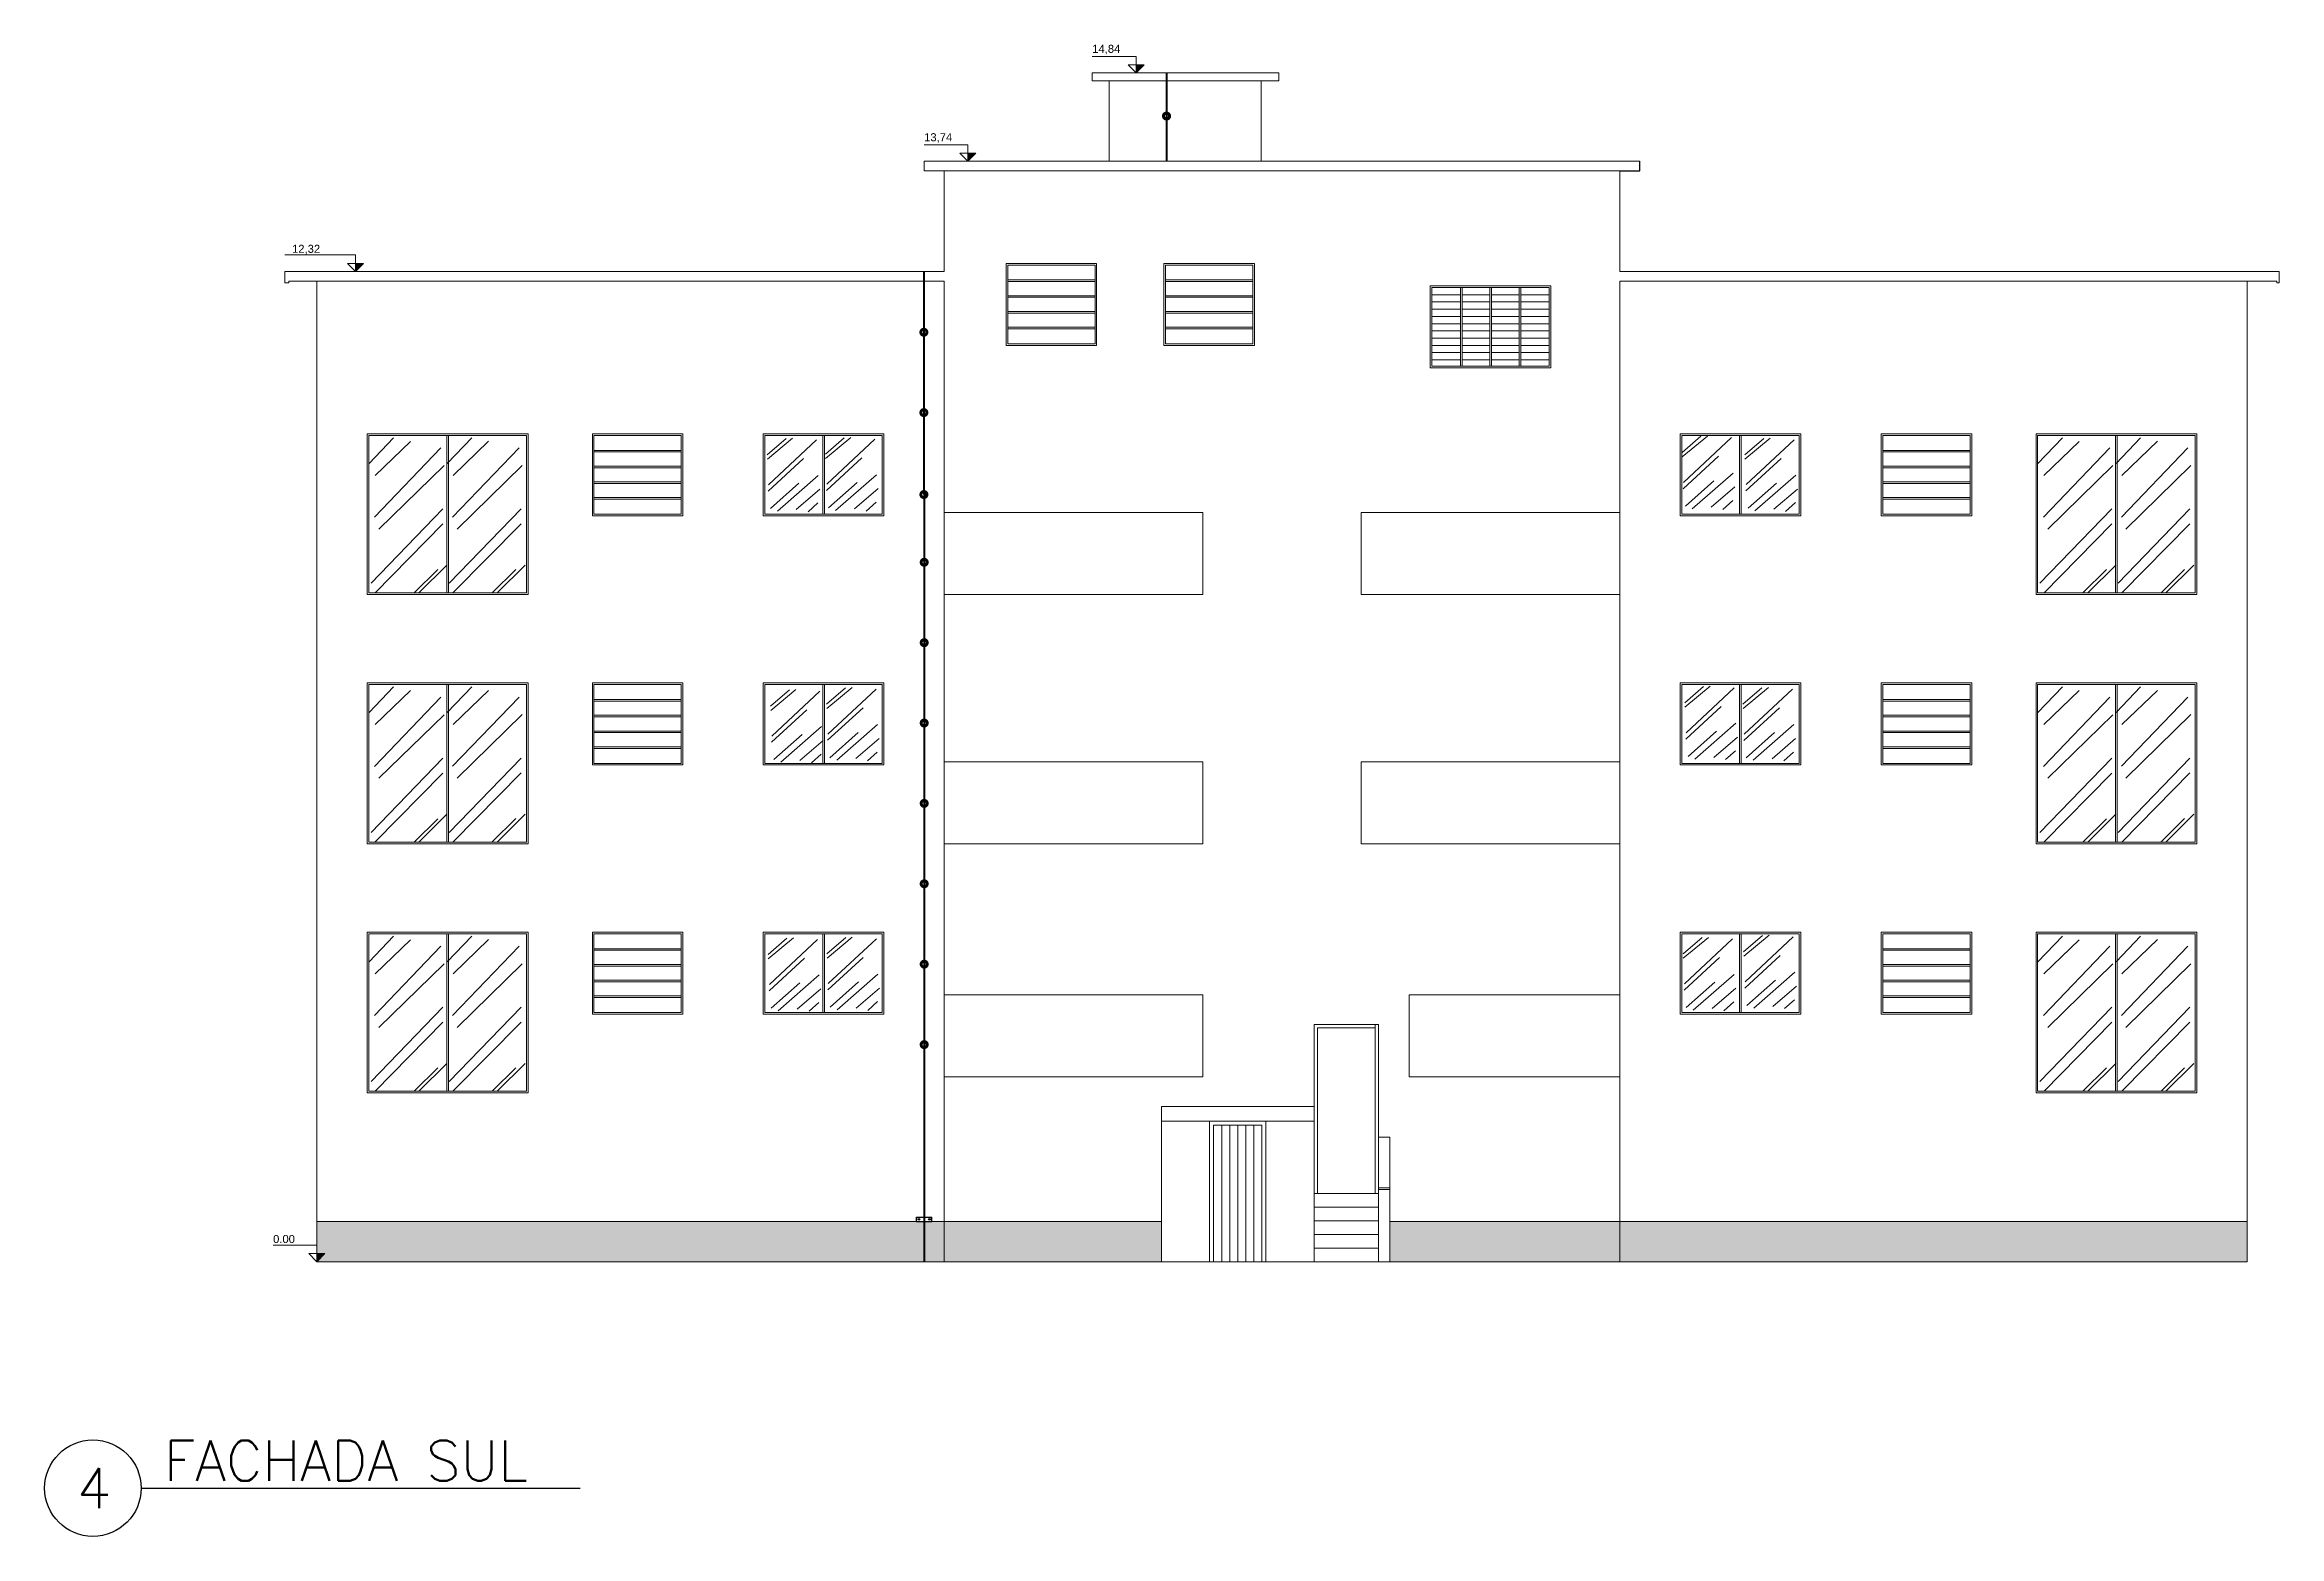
# Model space of a CAD drawing. Extents: x 0 to 11638, y -6007 to 0.
# Drawn here: x 11592.77 to 11620.56, y -5590.86 to -5572.31 of the extents above; entities that cross this region are included whole.
import ezdxf

# ---------------------------------------------------------------- set-up
doc = ezdxf.new("R2010")
doc.units = 0
doc.layers.get('0').update_dxf_attribs({"linetype": 'CONTINUOUS'})
for name, color, linetype in [('ARQ - Cotas', 1, 'CONTINUOUS'), ('ELE-BARRA CHATA ALUMÍNIO', 140, 'CONTINUOUS'), ('ELE-CONECTOR DE EMENDA', 153, 'CONTINUOUS'), ('ELE-CX. INSPEÇÃO', 40, 'CONTINUOUS')]:
    doc.layers.add(name, color=color, linetype=linetype)
doc.layers.add('ELE-FIXADOR GELCAM', color=160, linetype='CONTINUOUS', lineweight=20)
doc.styles.add('ARIAL', font='arial.ttf')
doc.styles.add('ROMANS', font='romans.shx', dxfattribs={"height": 0.3})

msp = doc.modelspace()

# ---------------------------------------------------------------- texts
at = {"lineweight": -2, "char_height": 0.5, "attachment_point": 1, "style": 'ROMANS'}
for s, width, insert in [('FACHADA SUL', 15.14067, (11594.257, -5589.674)), ('4', 0.78764, (11593.171, -5590.016))]:
    msp.add_mtext_dynamic_manual_height_columns(s, width=width, gutter_width=1500, heights=[0], dxfattribs=dict(at, insert=insert))
at = {"layer": 'ARQ - Cotas', "lineweight": 5, "ltscale": 0.001, "char_height": 0.1, "attachment_point": 7, "line_spacing_factor": 0.970891, "style": 'ARIAL'}
for s, insert in [('14,84', (11605.797, -5572.427)), ('13,74', (11603.707, -5573.527)), ('12,32', (11595.848, -5574.915)), ('0.00', (11595.612, -5587.217))]:
    msp.add_mtext(s, dxfattribs=dict(at, insert=insert))

# ---------------------------------------------------------------- hatches: boundary and pattern name
at = {"lineweight": 5}
h = msp.add_hatch(dxfattribs=at)
h.set_pattern_fill('GRAVEL', color=0, scale=0.046)
h.set_pattern_definition([(228.0127875, (8918.747935, -7636.52912), (-9.3472000007, -10.5155999993), [0.15719186, -15.56202247]), (184.969741, (8918.64278, -7636.64596), (14.02079999445, 1.16840006656), [0.26974617, -26.7048625]), (132.510447, (8918.37405, -7636.669326), (11.684000005, -12.8523999955), [0.1902015, -18.8299725]), (267.273689, (8917.91837, -7636.961426), (1.16840000245, 23.3679999999), [0.24564208, -24.3185612]), (292.8336542, (8917.90669, -7637.20679), (-5.8420000005, 14.0207999998), [0.2408715, -23.84631156]), (357.273689, (8918.00016, -7637.428786), (-23.3679999999, 1.16840000245), [0.24564208, -24.3185612]), (37.6942405, (8918.245523, -7637.44047), (-15.18919999933, -11.6840000009), [0.3248491, -32.16003304]), (72.2553284, (8918.50257, -7637.24184), (8.1788000022, 25.7047999993), [0.30669098, -30.36241804]), (121.4295656, (8918.596043, -7636.94974), (-9.3472000013, 15.1891999992), [0.24647398, -24.40095102]), (175.2363583, (8918.46752, -7636.73943), (12.8523999998, -1.168400002), [0.2813881, -13.788011]), (222.3974378, (8918.187103, -7636.716062), (-14.02079999955, -12.8524000005), [0.36389584, -36.02571536]), (138.814075, (8919.07509, -7636.97311), (-8.1787999995, 7.0104000006), [0.1242021, -12.29606028]), (171.4692344, (8918.981615, -7636.89132), (15.1892000004, -2.3367999973), [0.2362937, -23.39313394]), (225, (8918.7479, -7636.8563), (-2e-16, -1.1684), [0.1652363, -1.48713083]), (203.1985905, (8918.66615, -7636.71606), (5.842, 2.3367999996), [0.088983, -8.8092863]), (291.8014095, (8918.58436, -7636.75111), (-1.1684, 3.5052), [0.1258402, -6.16618638]), (30.9637565, (8918.6311, -7636.86795), (3.5052, 2.3368), [0.20438704, -6.60849715]), (161.565051, (8918.80636, -7636.7628), (2.3368, -1.1684), [0.1477921, -3.54701313]), (16.3895403, (8917.90669, -7636.751114), (11.684, 3.5052), [0.2070405, -20.49706027]), (70.346176, (8918.105315, -7636.692694), (-4.6736000004, -12.8523999998), [0.1736955, -17.1958192]), (293.1985905, (8918.80636, -7636.52912), (-2.3367999996, 5.842), [0.17796485, -8.72030445]), (343.6104597, (8918.87646, -7636.692694), (-11.6840000002, 3.5051999992), [0.2070405, -20.49706027]), (339.443955, (8917.90669, -7637.47552), (-5.842, 2.3368), [0.1996562, -9.7831578]), (294.7751406, (8918.09363, -7637.54563), (-5.842000007, 12.8523999968), [0.16728918, -16.56165296]), (66.8014095, (8918.81804, -7637.69752), (2.3367999996, 5.842), [0.17796485, -8.72030445]), (17.3540246, (8918.88814, -7637.53394), (-15.1891999997, -4.673600001), [0.19586006, -19.39009295]), (69.443955, (8918.24552, -7637.69752), (-2.3368, -5.842), [0.0998281, -9.8829859]), (101.3099325, (8918.74794, -7637.69752), (-1.1684, 4.6736), [0.0595767, -5.8981177]), (165.963757, (8918.73625, -7637.6391), (3.5052, -1.1684), [0.2408715, -4.5765651]), (186.009006, (8918.50257, -7637.58068), (11.6839999999, 1.1684000006), [0.22322282, -22.09902784]), (303.690068, (8918.6311, -7636.9731), (-1.1684, 2.3368), [0.168509, -4.04421713]), (353.1572266, (8918.724567, -7637.11332), (19.8628000001, -2.33679999896), [0.2941961, -29.12536417]), (60.945396, (8919.01667, -7637.14837), (-4.6736, -8.1788), [0.1202938, -11.90912047]), (90, (8919.0751, -7637.0432), (-1.1684, 1.1684), [0.070104, -1.098296]), (120.2564372, (8918.4792, -7637.54563), (4.6735999994, -8.1788000003), [0.1623188, -16.06961276]), (48.0127875, (8918.397415, -7637.40542), (9.3472000008, 10.5155999993), [0.31438372, -15.4048306]), (0, (8918.6077, -7637.1717), (1.1684, 1.1684), [0.303784, -0.864616]), (325.3048465, (8918.91151, -7637.17174), (11.6840000044, -8.1787999937), [0.1847404, -18.2892857]), (254.054604, (8919.0634, -7637.2769), (-1.1684, -4.6736), [0.17012138, -8.335959]), (207.6459754, (8919.016667, -7637.44047), (-22.1996000008, -11.68399999845), [0.27698675, -27.42173363]), (175.4260787, (8918.771303, -7637.568994), (-15.1892, 1.1684), [0.29303355, -29.01028937])])
h.paths.add_polyline_path([(11606.657, -5586.948), (11603.957, -5586.948), (11603.957, -5587.448), (11606.657, -5587.448)])
h.paths.add_polyline_path([(11612.357, -5586.948), (11609.497, -5586.948), (11609.497, -5587.448), (11612.357, -5587.448)])
h.paths.add_polyline_path([(11603.957, -5586.948), (11596.157, -5586.948), (11596.157, -5587.448), (11596.782, -5587.448), (11603.957, -5587.448)])
h.paths.add_polyline_path([(11620.157, -5586.948), (11612.357, -5586.948), (11612.357, -5587.448), (11620.157, -5587.448)])
at = {"layer": 'ARQ - Cotas', "lineweight": 5, "ltscale": 0.001}
h = msp.add_hatch(color=256, dxfattribs=at)
h.dxf.hatch_style = 1
h.paths.add_polyline_path([(11606.442, -5572.558), (11606.342, -5572.558), (11606.342, -5572.658)])
h = msp.add_hatch(color=256, dxfattribs=at)
h.dxf.hatch_style = 1
h.paths.add_polyline_path([(11604.352, -5573.658), (11604.252, -5573.658), (11604.252, -5573.758)])
h = msp.add_hatch(color=256, dxfattribs=at)
h.dxf.hatch_style = 1
h.paths.add_polyline_path([(11596.738, -5575.028), (11596.638, -5575.028), (11596.638, -5575.128)])
h = msp.add_hatch(color=256, dxfattribs=at)
h.dxf.hatch_style = 1
h.paths.add_polyline_path([(11596.257, -5587.348), (11596.157, -5587.348), (11596.157, -5587.448)])

# ---------------------------------------------------------------- linework, layer by layer
at = {"color": 0, "lineweight": 5}
for p, q in [((11605.797, -5572.758), (11605.797, -5572.658)), ((11605.797, -5572.658), (11608.117, -5572.658)), ((11608.117, -5572.658), (11608.117, -5572.758)), ((11606.007, -5572.758), (11605.797, -5572.758)), ((11607.897, -5572.758), (11606.007, -5572.758)), ((11606.007, -5572.758), (11606.007, -5573.758)), ((11607.897, -5573.758), (11607.897, -5572.758)), ((11608.117, -5572.758), (11607.897, -5572.758)), ((11603.707, -5573.878), (11603.707, -5573.758)), ((11603.707, -5573.758), (11612.607, -5573.758)), ((11609.102, -5573.758), (11607.212, -5573.758)), ((11603.957, -5573.878), (11603.707, -5573.878)), ((11603.957, -5573.878), (11612.357, -5573.878)), ((11603.957, -5575.128), (11603.957, -5573.878)), ((11612.357, -5575.128), (11612.357, -5573.878)), ((11595.757, -5575.248), (11595.757, -5575.128)), ((11595.757, -5575.128), (11603.957, -5575.128)), ((11595.757, -5575.248), (11595.757, -5575.268)), ((11596.157, -5575.248), (11595.807, -5575.248)), ((11595.807, -5575.268), (11595.807, -5575.248)), ((11596.157, -5587.448), (11596.157, -5575.248)), ((11596.157, -5575.248), (11603.957, -5575.248)), ((11596.157, -5575.248), (11603.957, -5575.248)), ((11603.957, -5575.248), (11603.957, -5587.448)), ((11605.852, -5575.028), (11604.727, -5575.028)), ((11604.727, -5575.028), (11604.727, -5576.048)), ((11605.832, -5575.048), (11604.747, -5575.048)), ((11604.747, -5575.048), (11604.747, -5576.028)), ((11605.832, -5575.234), (11604.747, -5575.234)), ((11605.832, -5575.048), (11605.832, -5576.028)), ((11605.852, -5575.028), (11605.852, -5576.048)), ((11607.814, -5575.028), (11606.689, -5575.028)), ((11606.689, -5575.028), (11606.689, -5576.048)), ((11607.794, -5575.048), (11606.709, -5575.048)), ((11606.709, -5575.048), (11606.709, -5576.028)), ((11607.794, -5575.234), (11606.709, -5575.234)), ((11607.794, -5575.048), (11607.794, -5576.028)), ((11607.814, -5575.028), (11607.814, -5576.048)), ((11612.357, -5575.128), (11620.557, -5575.128)), ((11612.357, -5575.248), (11620.157, -5575.248)), ((11620.157, -5575.248), (11612.357, -5575.248)), ((11612.357, -5575.248), (11612.357, -5587.448)), ((11620.157, -5575.248), (11620.157, -5587.448)), ((11620.527, -5575.248), (11620.157, -5575.248)), ((11620.527, -5575.268), (11620.527, -5575.248)), ((11620.557, -5575.128), (11620.557, -5575.248)), ((11620.557, -5575.248), (11620.557, -5575.268)), ((11595.757, -5575.268), (11595.787, -5575.268)), ((11595.787, -5575.268), (11595.807, -5575.268)), ((11605.832, -5575.254), (11604.747, -5575.254)), ((11604.747, -5575.43), (11605.832, -5575.43)), ((11604.747, -5575.45), (11605.832, -5575.45)), ((11607.794, -5575.254), (11606.709, -5575.254)), ((11606.709, -5575.43), (11607.794, -5575.43)), ((11606.709, -5575.45), (11607.794, -5575.45)), ((11610, -5576.328), (11610, -5575.308)), ((11610, -5575.308), (11611.5, -5575.308)), ((11610.02, -5576.308), (11610.02, -5575.328)), ((11610.02, -5575.328), (11611.48, -5575.328)), ((11610.02, -5575.418), (11610.375, -5575.418)), ((11610.02, -5575.508), (11610.375, -5575.508)), ((11610.375, -5575.328), (11610.375, -5576.308)), ((11610.395, -5575.328), (11610.395, -5576.308)), ((11610.395, -5575.418), (11610.74, -5575.418)), ((11610.395, -5575.508), (11610.74, -5575.508)), ((11610.74, -5575.328), (11610.74, -5576.308)), ((11610.76, -5575.328), (11610.76, -5576.308)), ((11610.76, -5575.418), (11611.105, -5575.418)), ((11610.76, -5575.508), (11611.105, -5575.508)), ((11611.105, -5575.328), (11611.105, -5576.308)), ((11611.125, -5575.328), (11611.125, -5576.308)), ((11611.125, -5575.418), (11611.48, -5575.418)), ((11611.125, -5575.508), (11611.48, -5575.508)), ((11611.48, -5575.328), (11611.48, -5576.308)), ((11611.5, -5575.308), (11611.5, -5576.328)), ((11620.557, -5575.268), (11620.527, -5575.268)), ((11604.747, -5575.626), (11605.832, -5575.626)), ((11604.747, -5575.646), (11605.832, -5575.646)), ((11606.709, -5575.626), (11607.794, -5575.626)), ((11606.709, -5575.646), (11607.794, -5575.646)), ((11610.02, -5575.598), (11610.375, -5575.598)), ((11610.02, -5575.688), (11610.375, -5575.688)), ((11610.02, -5575.778), (11610.375, -5575.778)), ((11610.395, -5575.598), (11610.74, -5575.598)), ((11610.395, -5575.688), (11610.74, -5575.688)), ((11610.395, -5575.778), (11610.74, -5575.778)), ((11610.76, -5575.598), (11611.105, -5575.598)), ((11610.76, -5575.688), (11611.105, -5575.688)), ((11610.76, -5575.778), (11611.105, -5575.778)), ((11611.125, -5575.598), (11611.48, -5575.598)), ((11611.125, -5575.688), (11611.48, -5575.688)), ((11611.125, -5575.778), (11611.48, -5575.778)), ((11604.727, -5576.048), (11605.852, -5576.048)), ((11604.747, -5575.822), (11605.832, -5575.822)), ((11604.747, -5575.842), (11605.832, -5575.842)), ((11604.747, -5576.028), (11605.832, -5576.028)), ((11606.689, -5576.048), (11607.814, -5576.048)), ((11606.709, -5575.822), (11607.794, -5575.822)), ((11606.709, -5575.842), (11607.794, -5575.842)), ((11606.709, -5576.028), (11607.794, -5576.028)), ((11610.02, -5575.868), (11610.375, -5575.868)), ((11610.02, -5575.958), (11610.375, -5575.958)), ((11610.02, -5576.048), (11610.375, -5576.048)), ((11610.395, -5575.868), (11610.74, -5575.868)), ((11610.395, -5575.958), (11610.74, -5575.958)), ((11610.395, -5576.048), (11610.74, -5576.048)), ((11610.76, -5575.868), (11611.105, -5575.868)), ((11610.76, -5575.958), (11611.105, -5575.958)), ((11610.76, -5576.048), (11611.105, -5576.048)), ((11611.125, -5575.868), (11611.48, -5575.868)), ((11611.125, -5575.958), (11611.48, -5575.958)), ((11611.125, -5576.048), (11611.48, -5576.048)), ((11611.5, -5576.328), (11610, -5576.328)), ((11610.02, -5576.138), (11610.375, -5576.138)), ((11610.02, -5576.228), (11610.375, -5576.228)), ((11611.48, -5576.308), (11610.02, -5576.308)), ((11610.395, -5576.138), (11610.74, -5576.138)), ((11610.395, -5576.228), (11610.74, -5576.228)), ((11610.76, -5576.138), (11611.105, -5576.138)), ((11610.76, -5576.228), (11611.105, -5576.228)), ((11611.125, -5576.138), (11611.48, -5576.138)), ((11611.125, -5576.228), (11611.48, -5576.228)), ((11596.782, -5577.148), (11596.782, -5579.148)), ((11596.782, -5577.148), (11596.782, -5579.148)), ((11598.782, -5577.148), (11596.782, -5577.148)), ((11598.782, -5577.148), (11596.782, -5577.148)), ((11596.782, -5577.148), (11596.782, -5579.148)), ((11598.782, -5577.148), (11596.782, -5577.148)), ((11598.782, -5577.148), (11596.782, -5577.148)), ((11598.782, -5577.148), (11596.782, -5577.148)), ((11596.782, -5577.148), (11596.782, -5579.148)), ((11598.762, -5577.168), (11596.802, -5577.168)), ((11596.802, -5577.168), (11596.802, -5579.128)), ((11597.772, -5579.128), (11597.772, -5577.168)), ((11597.792, -5579.128), (11597.792, -5577.168)), ((11598.762, -5579.128), (11598.762, -5577.168)), ((11598.782, -5579.148), (11598.782, -5577.148)), ((11598.782, -5579.148), (11598.782, -5577.148)), ((11600.707, -5577.148), (11599.582, -5577.148)), ((11599.582, -5577.148), (11599.582, -5578.168)), ((11600.687, -5577.168), (11599.602, -5577.168)), ((11599.602, -5577.168), (11599.602, -5578.148)), ((11600.687, -5577.168), (11600.687, -5578.148)), ((11600.707, -5577.148), (11600.707, -5578.168)), ((11601.707, -5578.168), (11601.707, -5577.148)), ((11601.707, -5577.148), (11603.207, -5577.148)), ((11601.727, -5578.148), (11601.727, -5577.168)), ((11601.727, -5577.168), (11603.187, -5577.168)), ((11602.447, -5578.148), (11602.447, -5577.168)), ((11602.467, -5578.148), (11602.467, -5577.168)), ((11602.482, -5577.456), (11602.796, -5577.196)), ((11603.187, -5577.168), (11603.187, -5578.148)), ((11603.207, -5577.148), (11603.207, -5578.168)), ((11613.107, -5577.148), (11613.107, -5578.168)), ((11614.607, -5577.148), (11613.107, -5577.148)), ((11613.127, -5577.168), (11613.127, -5578.148)), ((11614.587, -5577.168), (11613.127, -5577.168)), ((11613.131, -5577.382), (11613.366, -5577.179)), ((11613.134, -5577.436), (11613.448, -5577.176)), ((11613.148, -5577.754), (11613.746, -5577.196)), ((11613.847, -5578.148), (11613.847, -5577.168)), ((11613.867, -5578.148), (11613.867, -5577.168)), ((11614.587, -5578.148), (11614.587, -5577.168)), ((11614.607, -5578.168), (11614.607, -5577.148)), ((11616.732, -5577.148), (11615.607, -5577.148)), ((11615.607, -5577.148), (11615.607, -5578.168)), ((11616.712, -5577.168), (11615.627, -5577.168)), ((11615.627, -5577.168), (11615.627, -5578.148)), ((11616.712, -5577.168), (11616.712, -5578.148)), ((11616.732, -5577.148), (11616.732, -5578.168)), ((11619.532, -5577.148), (11617.532, -5577.148)), ((11619.532, -5577.148), (11617.532, -5577.148)), ((11617.532, -5577.148), (11617.532, -5579.148)), ((11619.532, -5577.148), (11617.532, -5577.148)), ((11619.532, -5577.148), (11617.532, -5577.148)), ((11619.532, -5577.148), (11617.532, -5577.148)), ((11617.532, -5577.148), (11617.532, -5579.148)), ((11619.512, -5577.168), (11617.552, -5577.168)), ((11617.552, -5577.168), (11617.552, -5579.128)), ((11618.522, -5579.128), (11618.522, -5577.168)), ((11618.542, -5579.128), (11618.542, -5577.168)), ((11619.512, -5579.128), (11619.512, -5577.168)), ((11619.532, -5579.148), (11619.532, -5577.148)), ((11619.532, -5579.148), (11619.532, -5577.148)), ((11596.806, -5577.517), (11597.111, -5577.198)), ((11596.873, -5578.186), (11597.699, -5577.324)), ((11596.88, -5577.666), (11597.319, -5577.242)), ((11597.777, -5577.516), (11598.082, -5577.197)), ((11597.844, -5578.185), (11598.67, -5577.323)), ((11597.851, -5577.665), (11598.291, -5577.241)), ((11600.687, -5577.354), (11599.602, -5577.354)), ((11600.687, -5577.374), (11599.602, -5577.374)), ((11601.755, -5577.411), (11601.99, -5577.208)), ((11601.758, -5577.464), (11602.072, -5577.204)), ((11601.768, -5577.862), (11602.209, -5577.457)), ((11601.772, -5577.783), (11602.37, -5577.225)), ((11602.479, -5577.402), (11602.714, -5577.199)), ((11602.492, -5577.853), (11602.933, -5577.448)), ((11602.496, -5577.775), (11603.094, -5577.216)), ((11613.144, -5577.833), (11613.585, -5577.428)), ((11613.91, -5577.408), (11614.146, -5577.205)), ((11613.913, -5577.462), (11614.227, -5577.202)), ((11613.923, -5577.859), (11614.364, -5577.454)), ((11613.927, -5577.78), (11614.526, -5577.222)), ((11616.712, -5577.354), (11615.627, -5577.354)), ((11616.712, -5577.374), (11615.627, -5577.374)), ((11617.556, -5577.517), (11617.861, -5577.198)), ((11617.623, -5578.186), (11618.449, -5577.324)), ((11617.63, -5577.666), (11618.069, -5577.242)), ((11618.527, -5577.516), (11618.832, -5577.197)), ((11618.594, -5578.185), (11619.42, -5577.323)), ((11618.601, -5577.665), (11619.041, -5577.241)), ((11596.928, -5578.334), (11597.738, -5577.543)), ((11597.899, -5578.333), (11598.709, -5577.542)), ((11599.602, -5577.55), (11600.687, -5577.55)), ((11599.602, -5577.57), (11600.687, -5577.57)), ((11599.602, -5577.746), (11600.687, -5577.746)), ((11601.882, -5578.109), (11602.39, -5577.665)), ((11602.606, -5578.101), (11603.114, -5577.657)), ((11613.172, -5578.049), (11613.526, -5577.734)), ((11613.258, -5578.08), (11613.766, -5577.636)), ((11614.037, -5578.107), (11614.545, -5577.662)), ((11615.627, -5577.55), (11616.712, -5577.55)), ((11615.627, -5577.57), (11616.712, -5577.57)), ((11615.627, -5577.746), (11616.712, -5577.746)), ((11617.678, -5578.334), (11618.488, -5577.543)), ((11618.649, -5578.333), (11619.459, -5577.542)), ((11599.602, -5577.766), (11600.687, -5577.766)), ((11599.602, -5577.942), (11600.687, -5577.942)), ((11599.602, -5577.962), (11600.687, -5577.962)), ((11601.796, -5578.078), (11602.15, -5577.763)), ((11602.118, -5578.09), (11602.41, -5577.838)), ((11602.264, -5578.117), (11602.386, -5578.007)), ((11602.52, -5578.069), (11602.874, -5577.755)), ((11602.842, -5578.081), (11603.134, -5577.83)), ((11602.988, -5578.109), (11603.11, -5577.999)), ((11613.494, -5578.061), (11613.786, -5577.809)), ((11613.64, -5578.088), (11613.762, -5577.978)), ((11613.951, -5578.075), (11614.305, -5577.761)), ((11614.274, -5578.087), (11614.565, -5577.835)), ((11614.419, -5578.114), (11614.541, -5578.004)), ((11615.627, -5577.766), (11616.712, -5577.766)), ((11615.627, -5577.942), (11616.712, -5577.942)), ((11615.627, -5577.962), (11616.712, -5577.962)), ((11596.83, -5579.008), (11597.724, -5578.083)), ((11596.882, -5579.126), (11597.724, -5578.269)), ((11597.802, -5579.007), (11598.695, -5578.082)), ((11597.853, -5579.124), (11598.695, -5578.268)), ((11599.582, -5578.168), (11600.707, -5578.168)), ((11599.602, -5578.148), (11600.687, -5578.148)), ((11603.207, -5578.168), (11601.707, -5578.168)), ((11603.187, -5578.148), (11601.727, -5578.148)), ((11607.172, -5578.128), (11603.957, -5578.128)), ((11607.172, -5579.148), (11607.172, -5578.128)), ((11609.142, -5579.148), (11609.142, -5578.128)), ((11609.142, -5578.128), (11612.357, -5578.128)), ((11613.107, -5578.168), (11614.607, -5578.168)), ((11613.127, -5578.148), (11614.587, -5578.148)), ((11615.607, -5578.168), (11616.732, -5578.168)), ((11615.627, -5578.148), (11616.712, -5578.148)), ((11617.58, -5579.008), (11618.474, -5578.083)), ((11617.632, -5579.126), (11618.474, -5578.269)), ((11618.552, -5579.007), (11619.445, -5578.082)), ((11618.603, -5579.124), (11619.445, -5578.268)), ((11597.365, -5579.127), (11597.659, -5578.837)), ((11597.426, -5579.128), (11597.773, -5578.782)), ((11598.337, -5579.126), (11598.63, -5578.836)), ((11598.397, -5579.127), (11598.745, -5578.781)), ((11618.115, -5579.127), (11618.409, -5578.837)), ((11618.176, -5579.128), (11618.523, -5578.782)), ((11619.087, -5579.126), (11619.38, -5578.836)), ((11619.147, -5579.127), (11619.495, -5578.781)), ((11596.802, -5579.128), (11598.762, -5579.128)), ((11617.552, -5579.128), (11619.512, -5579.128)), ((11596.782, -5579.148), (11598.782, -5579.148)), ((11596.782, -5579.148), (11598.782, -5579.148)), ((11596.782, -5579.148), (11598.782, -5579.148)), ((11596.782, -5579.148), (11598.782, -5579.148)), ((11596.782, -5579.148), (11598.782, -5579.148)), ((11607.172, -5579.148), (11603.957, -5579.148)), ((11609.142, -5579.148), (11612.357, -5579.148)), ((11617.532, -5579.148), (11619.532, -5579.148)), ((11617.532, -5579.148), (11619.532, -5579.148)), ((11617.532, -5579.148), (11619.532, -5579.148)), ((11617.532, -5579.148), (11619.532, -5579.148)), ((11617.532, -5579.148), (11619.532, -5579.148)), ((11596.782, -5580.248), (11596.782, -5582.248)), ((11596.782, -5580.248), (11596.782, -5582.248)), ((11598.782, -5580.248), (11596.782, -5580.248)), ((11598.782, -5580.248), (11596.782, -5580.248)), ((11596.782, -5580.248), (11596.782, -5582.248)), ((11598.782, -5580.248), (11596.782, -5580.248)), ((11598.782, -5580.248), (11596.782, -5580.248)), ((11598.782, -5580.248), (11596.782, -5580.248)), ((11596.782, -5580.248), (11596.782, -5582.248)), ((11598.782, -5582.248), (11598.782, -5580.248)), ((11598.782, -5582.248), (11598.782, -5580.248)), ((11600.707, -5580.248), (11599.582, -5580.248)), ((11599.582, -5580.248), (11599.582, -5581.268)), ((11600.707, -5580.248), (11600.707, -5581.268)), ((11601.707, -5581.268), (11601.707, -5580.248)), ((11601.707, -5580.248), (11603.207, -5580.248)), ((11603.207, -5580.248), (11603.207, -5581.268)), ((11613.107, -5580.248), (11613.107, -5581.268)), ((11614.607, -5580.248), (11613.107, -5580.248)), ((11614.607, -5581.268), (11614.607, -5580.248)), ((11616.732, -5580.248), (11615.607, -5580.248)), ((11615.607, -5580.248), (11615.607, -5581.268)), ((11616.732, -5580.248), (11616.732, -5581.268)), ((11619.532, -5580.248), (11617.532, -5580.248)), ((11619.532, -5580.248), (11617.532, -5580.248)), ((11617.532, -5580.248), (11617.532, -5582.248)), ((11619.532, -5580.248), (11617.532, -5580.248)), ((11619.532, -5580.248), (11617.532, -5580.248)), ((11619.532, -5580.248), (11617.532, -5580.248)), ((11617.532, -5580.248), (11617.532, -5582.248)), ((11619.532, -5582.248), (11619.532, -5580.248)), ((11619.532, -5582.248), (11619.532, -5580.248)), ((11598.762, -5580.268), (11596.802, -5580.268)), ((11596.802, -5580.268), (11596.802, -5582.228)), ((11596.806, -5580.617), (11597.111, -5580.298)), ((11596.873, -5581.286), (11597.699, -5580.424)), ((11596.88, -5580.766), (11597.319, -5580.342)), ((11597.772, -5582.228), (11597.772, -5580.268)), ((11597.777, -5580.616), (11598.082, -5580.297)), ((11597.792, -5582.228), (11597.792, -5580.268)), ((11597.844, -5581.285), (11598.67, -5580.423)), ((11597.851, -5580.765), (11598.291, -5580.341)), ((11598.762, -5582.228), (11598.762, -5580.268)), ((11600.687, -5580.268), (11599.602, -5580.268)), ((11599.602, -5580.268), (11599.602, -5581.248)), ((11600.687, -5580.454), (11599.602, -5580.454)), ((11600.687, -5580.474), (11599.602, -5580.474)), ((11600.687, -5580.268), (11600.687, -5581.248)), ((11601.727, -5581.248), (11601.727, -5580.268)), ((11601.727, -5580.268), (11603.187, -5580.268)), ((11601.796, -5580.535), (11602.032, -5580.332)), ((11601.799, -5580.589), (11602.113, -5580.329)), ((11601.813, -5580.908), (11602.412, -5580.349)), ((11602.447, -5581.248), (11602.447, -5580.268)), ((11602.467, -5581.248), (11602.467, -5580.268)), ((11602.493, -5580.51), (11602.729, -5580.307)), ((11602.497, -5580.564), (11602.811, -5580.304)), ((11602.511, -5580.883), (11603.109, -5580.324)), ((11603.187, -5580.268), (11603.187, -5581.248)), ((11613.127, -5580.268), (11613.127, -5581.248)), ((11614.587, -5580.268), (11613.127, -5580.268)), ((11613.164, -5580.495), (11613.399, -5580.292)), ((11613.167, -5580.549), (11613.481, -5580.289)), ((11613.181, -5580.867), (11613.779, -5580.309)), ((11613.847, -5581.248), (11613.847, -5580.268)), ((11613.867, -5581.248), (11613.867, -5580.268)), ((11613.887, -5580.511), (11614.123, -5580.308)), ((11613.89, -5580.565), (11614.204, -5580.305)), ((11613.904, -5580.884), (11614.503, -5580.325)), ((11614.587, -5581.248), (11614.587, -5580.268)), ((11616.712, -5580.268), (11615.627, -5580.268)), ((11615.627, -5580.268), (11615.627, -5581.248)), ((11616.712, -5580.454), (11615.627, -5580.454)), ((11616.712, -5580.474), (11615.627, -5580.474)), ((11616.712, -5580.268), (11616.712, -5581.248)), ((11619.512, -5580.268), (11617.552, -5580.268)), ((11617.552, -5580.268), (11617.552, -5582.228)), ((11617.556, -5580.617), (11617.861, -5580.298)), ((11617.623, -5581.286), (11618.449, -5580.424)), ((11617.63, -5580.766), (11618.069, -5580.342)), ((11618.522, -5582.228), (11618.522, -5580.268)), ((11618.527, -5580.616), (11618.832, -5580.297)), ((11618.542, -5582.228), (11618.542, -5580.268)), ((11618.594, -5581.285), (11619.42, -5580.423)), ((11618.601, -5580.765), (11619.041, -5580.341)), ((11619.512, -5582.228), (11619.512, -5580.268)), ((11596.928, -5581.434), (11597.738, -5580.643)), ((11597.899, -5581.433), (11598.709, -5580.642)), ((11599.602, -5580.65), (11600.687, -5580.65)), ((11599.602, -5580.67), (11600.687, -5580.67)), ((11601.809, -5580.986), (11602.25, -5580.581)), ((11601.924, -5581.234), (11602.431, -5580.79)), ((11602.507, -5580.961), (11602.948, -5580.556)), ((11602.621, -5581.209), (11603.129, -5580.765)), ((11613.177, -5580.946), (11613.618, -5580.541)), ((11613.291, -5581.194), (11613.799, -5580.749)), ((11613.9, -5580.962), (11614.341, -5580.557)), ((11614.015, -5581.21), (11614.522, -5580.766)), ((11615.627, -5580.65), (11616.712, -5580.65)), ((11615.627, -5580.67), (11616.712, -5580.67)), ((11617.678, -5581.434), (11618.488, -5580.643)), ((11618.649, -5581.433), (11619.459, -5580.642)), ((11599.602, -5580.846), (11600.687, -5580.846)), ((11599.602, -5580.866), (11600.687, -5580.866)), ((11599.602, -5581.042), (11600.687, -5581.042)), ((11599.602, -5581.062), (11600.687, -5581.062)), ((11601.837, -5581.202), (11602.191, -5580.888)), ((11602.16, -5581.214), (11602.451, -5580.963)), ((11602.534, -5581.178), (11602.889, -5580.863)), ((11602.857, -5581.189), (11603.148, -5580.938)), ((11613.205, -5581.162), (11613.559, -5580.848)), ((11613.527, -5581.174), (11613.819, -5580.922)), ((11613.928, -5581.178), (11614.282, -5580.864)), ((11614.251, -5581.19), (11614.542, -5580.939)), ((11615.627, -5580.846), (11616.712, -5580.846)), ((11615.627, -5580.866), (11616.712, -5580.866)), ((11615.627, -5581.042), (11616.712, -5581.042)), ((11615.627, -5581.062), (11616.712, -5581.062)), ((11596.83, -5582.108), (11597.724, -5581.183)), ((11597.802, -5582.107), (11598.695, -5581.182)), ((11599.582, -5581.268), (11600.707, -5581.268)), ((11599.602, -5581.248), (11600.687, -5581.248)), ((11603.207, -5581.268), (11601.707, -5581.268)), ((11603.187, -5581.248), (11601.727, -5581.248)), ((11602.305, -5581.242), (11602.427, -5581.132)), ((11603.003, -5581.217), (11603.125, -5581.107)), ((11607.172, -5581.228), (11603.957, -5581.228)), ((11607.172, -5582.248), (11607.172, -5581.228)), ((11609.142, -5582.248), (11609.142, -5581.228)), ((11609.142, -5581.228), (11612.357, -5581.228)), ((11613.107, -5581.268), (11614.607, -5581.268)), ((11613.127, -5581.248), (11614.587, -5581.248)), ((11613.673, -5581.202), (11613.795, -5581.091)), ((11614.396, -5581.218), (11614.518, -5581.108)), ((11615.607, -5581.268), (11616.732, -5581.268)), ((11615.627, -5581.248), (11616.712, -5581.248)), ((11617.58, -5582.108), (11618.474, -5581.183)), ((11618.552, -5582.107), (11619.445, -5581.182)), ((11596.882, -5582.226), (11597.724, -5581.369)), ((11597.853, -5582.224), (11598.695, -5581.368)), ((11617.632, -5582.226), (11618.474, -5581.369)), ((11618.603, -5582.224), (11619.445, -5581.368)), ((11597.426, -5582.228), (11597.773, -5581.882)), ((11598.397, -5582.227), (11598.745, -5581.881)), ((11618.176, -5582.228), (11618.523, -5581.882)), ((11619.147, -5582.227), (11619.495, -5581.881)), ((11597.365, -5582.227), (11597.659, -5581.937)), ((11598.337, -5582.226), (11598.63, -5581.936)), ((11618.115, -5582.227), (11618.409, -5581.937)), ((11619.087, -5582.226), (11619.38, -5581.936)), ((11596.782, -5582.248), (11598.782, -5582.248)), ((11596.782, -5582.248), (11598.782, -5582.248)), ((11596.782, -5582.248), (11598.782, -5582.248)), ((11596.782, -5582.248), (11598.782, -5582.248)), ((11596.782, -5582.248), (11598.782, -5582.248)), ((11596.802, -5582.228), (11598.762, -5582.228)), ((11607.172, -5582.248), (11603.957, -5582.248)), ((11609.142, -5582.248), (11612.357, -5582.248)), ((11617.532, -5582.248), (11619.532, -5582.248)), ((11617.532, -5582.248), (11619.532, -5582.248)), ((11617.532, -5582.248), (11619.532, -5582.248)), ((11617.532, -5582.248), (11619.532, -5582.248)), ((11617.532, -5582.248), (11619.532, -5582.248)), ((11617.552, -5582.228), (11619.512, -5582.228)), ((11598.782, -5583.348), (11596.782, -5583.348)), ((11598.782, -5583.348), (11596.782, -5583.348)), ((11596.782, -5583.348), (11596.782, -5585.348)), ((11598.782, -5583.348), (11596.782, -5583.348)), ((11598.782, -5583.348), (11596.782, -5583.348)), ((11598.782, -5583.348), (11596.782, -5583.348)), ((11596.782, -5583.348), (11596.782, -5585.348)), ((11598.762, -5583.368), (11596.802, -5583.368)), ((11596.802, -5583.368), (11596.802, -5585.328)), ((11596.806, -5583.717), (11597.111, -5583.398)), ((11596.873, -5584.386), (11597.699, -5583.524)), ((11596.88, -5583.866), (11597.319, -5583.442)), ((11597.772, -5585.328), (11597.772, -5583.368)), ((11597.777, -5583.716), (11598.082, -5583.397)), ((11597.792, -5585.328), (11597.792, -5583.368)), ((11597.844, -5584.385), (11598.67, -5583.523)), ((11597.851, -5583.865), (11598.291, -5583.441)), ((11598.762, -5585.328), (11598.762, -5583.368)), ((11598.782, -5585.348), (11598.782, -5583.348)), ((11598.782, -5585.348), (11598.782, -5583.348)), ((11600.707, -5583.348), (11599.582, -5583.348)), ((11599.582, -5583.348), (11599.582, -5584.368)), ((11600.687, -5583.368), (11599.602, -5583.368)), ((11599.602, -5583.368), (11599.602, -5584.348)), ((11600.687, -5583.554), (11599.602, -5583.554)), ((11600.687, -5583.574), (11599.602, -5583.574)), ((11600.687, -5583.368), (11600.687, -5584.348)), ((11600.707, -5583.348), (11600.707, -5584.368)), ((11601.707, -5584.368), (11601.707, -5583.348)), ((11601.707, -5583.348), (11603.207, -5583.348)), ((11601.727, -5584.348), (11601.727, -5583.368)), ((11601.727, -5583.368), (11603.187, -5583.368)), ((11601.766, -5583.626), (11602.002, -5583.423)), ((11601.769, -5583.68), (11602.083, -5583.42)), ((11601.783, -5583.999), (11602.382, -5583.44)), ((11602.447, -5584.348), (11602.447, -5583.368)), ((11602.467, -5584.348), (11602.467, -5583.368)), ((11602.497, -5583.616), (11602.733, -5583.413)), ((11602.5, -5583.67), (11602.814, -5583.41)), ((11602.514, -5583.988), (11603.113, -5583.43)), ((11603.187, -5583.368), (11603.187, -5584.348)), ((11603.207, -5583.348), (11603.207, -5584.368)), ((11613.107, -5583.348), (11613.107, -5584.368)), ((11614.607, -5583.348), (11613.107, -5583.348)), ((11613.127, -5583.368), (11613.127, -5584.348)), ((11614.587, -5583.368), (11613.127, -5583.368)), ((11613.143, -5583.619), (11613.379, -5583.416)), ((11613.146, -5583.673), (11613.46, -5583.413)), ((11613.16, -5583.991), (11613.759, -5583.433)), ((11613.847, -5584.348), (11613.847, -5583.368)), ((11613.867, -5584.348), (11613.867, -5583.368)), ((11613.897, -5583.593), (11614.132, -5583.39)), ((11613.9, -5583.647), (11614.214, -5583.387)), ((11613.914, -5583.965), (11614.512, -5583.407)), ((11614.587, -5584.348), (11614.587, -5583.368)), ((11614.607, -5584.368), (11614.607, -5583.348)), ((11616.732, -5583.348), (11615.607, -5583.348)), ((11615.607, -5583.348), (11615.607, -5584.368)), ((11616.712, -5583.368), (11615.627, -5583.368)), ((11615.627, -5583.368), (11615.627, -5584.348)), ((11616.712, -5583.554), (11615.627, -5583.554)), ((11616.712, -5583.574), (11615.627, -5583.574)), ((11616.712, -5583.368), (11616.712, -5584.348)), ((11616.732, -5583.348), (11616.732, -5584.368)), ((11619.532, -5583.348), (11617.532, -5583.348)), ((11619.532, -5583.348), (11617.532, -5583.348)), ((11617.532, -5583.348), (11617.532, -5585.348)), ((11619.532, -5583.348), (11617.532, -5583.348)), ((11619.532, -5583.348), (11617.532, -5583.348)), ((11619.532, -5583.348), (11617.532, -5583.348)), ((11617.532, -5583.348), (11617.532, -5585.348)), ((11619.512, -5583.368), (11617.552, -5583.368)), ((11617.552, -5583.368), (11617.552, -5585.328)), ((11617.556, -5583.717), (11617.861, -5583.398)), ((11617.623, -5584.386), (11618.449, -5583.524)), ((11617.63, -5583.866), (11618.069, -5583.442)), ((11618.522, -5585.328), (11618.522, -5583.368)), ((11618.527, -5583.716), (11618.832, -5583.397)), ((11618.542, -5585.328), (11618.542, -5583.368)), ((11618.594, -5584.385), (11619.42, -5583.523)), ((11618.601, -5583.865), (11619.041, -5583.441)), ((11619.512, -5585.328), (11619.512, -5583.368)), ((11619.532, -5585.348), (11619.532, -5583.348)), ((11619.532, -5585.348), (11619.532, -5583.348)), ((11596.928, -5584.534), (11597.738, -5583.743)), ((11597.899, -5584.533), (11598.709, -5583.742)), ((11599.602, -5583.75), (11600.687, -5583.75)), ((11599.602, -5583.77), (11600.687, -5583.77)), ((11601.78, -5584.077), (11602.22, -5583.672)), ((11602.51, -5584.067), (11602.951, -5583.662)), ((11613.156, -5584.07), (11613.597, -5583.665)), ((11613.91, -5584.044), (11614.351, -5583.639)), ((11614.024, -5584.292), (11614.532, -5583.847)), ((11615.627, -5583.75), (11616.712, -5583.75)), ((11615.627, -5583.77), (11616.712, -5583.77)), ((11617.678, -5584.534), (11618.488, -5583.743)), ((11618.649, -5584.533), (11619.459, -5583.742)), ((11599.602, -5583.946), (11600.687, -5583.946)), ((11599.602, -5583.966), (11600.687, -5583.966)), ((11599.602, -5584.142), (11600.687, -5584.142)), ((11601.807, -5584.293), (11602.161, -5583.979)), ((11601.894, -5584.325), (11602.402, -5583.881)), ((11602.13, -5584.305), (11602.421, -5584.054)), ((11602.538, -5584.283), (11602.892, -5583.968)), ((11602.625, -5584.315), (11603.132, -5583.87)), ((11602.861, -5584.295), (11603.152, -5584.043)), ((11607.172, -5584.128), (11603.957, -5584.128)), ((11607.172, -5585.148), (11607.172, -5584.128)), ((11609.737, -5585.148), (11609.737, -5584.128)), ((11609.737, -5584.128), (11612.357, -5584.128)), ((11613.184, -5584.286), (11613.538, -5583.972)), ((11613.271, -5584.318), (11613.778, -5583.873)), ((11613.507, -5584.298), (11613.798, -5584.046)), ((11613.938, -5584.26), (11614.292, -5583.946)), ((11614.261, -5584.272), (11614.552, -5584.02)), ((11615.627, -5583.946), (11616.712, -5583.946)), ((11615.627, -5583.966), (11616.712, -5583.966)), ((11615.627, -5584.142), (11616.712, -5584.142)), ((11596.83, -5585.208), (11597.724, -5584.283)), ((11597.802, -5585.207), (11598.695, -5584.282)), ((11599.582, -5584.368), (11600.707, -5584.368)), ((11599.602, -5584.162), (11600.687, -5584.162)), ((11599.602, -5584.348), (11600.687, -5584.348)), ((11603.207, -5584.368), (11601.707, -5584.368)), ((11603.187, -5584.348), (11601.727, -5584.348)), ((11602.276, -5584.333), (11602.398, -5584.223)), ((11603.006, -5584.322), (11603.129, -5584.212)), ((11613.107, -5584.368), (11614.607, -5584.368)), ((11613.127, -5584.348), (11614.587, -5584.348)), ((11613.652, -5584.325), (11613.775, -5584.215)), ((11614.406, -5584.299), (11614.528, -5584.189)), ((11615.607, -5584.368), (11616.732, -5584.368)), ((11615.627, -5584.162), (11616.712, -5584.162)), ((11615.627, -5584.348), (11616.712, -5584.348)), ((11617.58, -5585.208), (11618.474, -5584.283)), ((11618.552, -5585.207), (11619.445, -5584.282)), ((11596.882, -5585.326), (11597.724, -5584.469)), ((11597.853, -5585.324), (11598.695, -5584.468)), ((11609.357, -5584.498), (11608.557, -5584.498)), ((11608.557, -5584.498), (11608.557, -5586.598)), ((11608.557, -5584.498), (11608.557, -5584.538)), ((11608.597, -5586.598), (11608.597, -5584.538)), ((11608.597, -5584.538), (11609.317, -5584.538)), ((11609.317, -5586.598), (11609.317, -5584.498)), ((11609.357, -5586.598), (11609.357, -5584.498)), ((11617.632, -5585.326), (11618.474, -5584.469)), ((11618.603, -5585.324), (11619.445, -5584.468)), ((11597.365, -5585.327), (11597.659, -5585.037)), ((11597.426, -5585.328), (11597.773, -5584.982)), ((11598.337, -5585.326), (11598.63, -5585.036)), ((11598.397, -5585.327), (11598.745, -5584.981)), ((11607.172, -5585.148), (11603.957, -5585.148)), ((11609.737, -5585.148), (11612.357, -5585.148)), ((11618.115, -5585.327), (11618.409, -5585.037)), ((11618.176, -5585.328), (11618.523, -5584.982)), ((11619.087, -5585.326), (11619.38, -5585.036)), ((11619.147, -5585.327), (11619.495, -5584.981)), ((11596.157, -5587.448), (11596.157, -5585.348)), ((11596.782, -5585.348), (11598.782, -5585.348)), ((11596.782, -5585.348), (11598.782, -5585.348)), ((11596.782, -5585.348), (11598.782, -5585.348)), ((11596.782, -5585.348), (11598.782, -5585.348)), ((11596.782, -5585.348), (11598.782, -5585.348)), ((11596.802, -5585.328), (11598.762, -5585.328)), ((11606.657, -5585.698), (11606.657, -5585.518)), ((11606.657, -5585.518), (11608.557, -5585.518)), ((11617.532, -5585.348), (11619.532, -5585.348)), ((11617.532, -5585.348), (11619.532, -5585.348)), ((11617.532, -5585.348), (11619.532, -5585.348)), ((11617.532, -5585.348), (11619.532, -5585.348)), ((11617.532, -5585.348), (11619.532, -5585.348)), ((11617.552, -5585.328), (11619.512, -5585.328)), ((11606.657, -5587.448), (11606.657, -5585.698)), ((11606.657, -5587.448), (11606.657, -5585.698)), ((11606.657, -5585.698), (11608.557, -5585.698)), ((11607.257, -5587.448), (11607.257, -5585.698)), ((11607.307, -5585.748), (11607.307, -5587.448)), ((11607.907, -5585.748), (11607.307, -5585.748)), ((11607.407, -5587.448), (11607.407, -5585.748)), ((11607.407, -5585.748), (11607.507, -5585.748)), ((11607.507, -5585.748), (11607.507, -5587.448)), ((11607.607, -5587.448), (11607.607, -5585.748)), ((11607.607, -5585.748), (11607.707, -5585.748)), ((11607.707, -5585.748), (11607.707, -5587.448)), ((11607.807, -5587.448), (11607.807, -5585.748)), ((11607.907, -5587.448), (11607.907, -5585.748)), ((11607.907, -5587.448), (11607.907, -5585.748)), ((11607.957, -5585.748), (11607.957, -5585.698)), ((11607.957, -5585.748), (11607.957, -5587.448)), ((11609.497, -5585.898), (11609.357, -5585.898)), ((11609.497, -5585.998), (11609.497, -5585.898)), ((11609.497, -5587.448), (11609.497, -5585.998)), ((11608.557, -5586.598), (11609.357, -5586.598)), ((11608.557, -5586.598), (11608.557, -5587.448)), ((11608.557, -5586.598), (11608.557, -5586.768)), ((11608.557, -5586.598), (11608.597, -5586.598)), ((11609.357, -5586.598), (11609.317, -5586.598)), ((11609.357, -5586.548), (11609.357, -5586.528)), ((11609.357, -5586.528), (11609.497, -5586.528)), ((11609.497, -5586.548), (11609.357, -5586.548)), ((11609.357, -5586.598), (11609.357, -5587.448)), ((11608.557, -5586.768), (11609.357, -5586.768)), ((11609.357, -5586.768), (11609.357, -5586.748)), ((11609.357, -5586.768), (11609.357, -5586.938)), ((11596.157, -5586.948), (11606.657, -5586.948)), ((11609.357, -5586.938), (11608.557, -5586.938)), ((11608.557, -5586.938), (11608.557, -5587.108)), ((11608.557, -5587.108), (11609.357, -5587.108)), ((11609.357, -5587.108), (11609.357, -5587.278)), ((11609.497, -5586.948), (11620.157, -5586.948)), ((11596.157, -5587.448), (11620.157, -5587.448)), ((11608.557, -5587.448), (11606.657, -5587.448)), ((11607.307, -5587.448), (11607.257, -5587.448)), ((11607.307, -5587.448), (11607.407, -5587.448)), ((11607.507, -5587.448), (11607.607, -5587.448)), ((11607.607, -5587.448), (11608.207, -5587.448)), ((11607.607, -5587.448), (11607.907, -5587.448)), ((11607.707, -5587.448), (11607.807, -5587.448)), ((11607.907, -5587.448), (11608.407, -5587.448)), ((11607.907, -5587.448), (11607.957, -5587.448)), ((11609.357, -5587.278), (11608.557, -5587.278)), ((11609.357, -5587.448), (11609.497, -5587.448))]:
    msp.add_line(p, q, dxfattribs=at)
at = {"lineweight": -2}
msp.add_line((11593.972, -5590.265), (11599.43, -5590.265), dxfattribs=at)
msp.add_circle((11593.372, -5590.265), 0.6, dxfattribs=at)
at = {"layer": 'ARQ - Cotas', "lineweight": 5, "ltscale": 0.001}
for p, q in [((11605.797, -5572.452), (11606.342, -5572.452)), ((11606.342, -5572.452), (11606.342, -5572.558)), ((11606.342, -5572.558), (11606.242, -5572.558)), ((11606.342, -5572.658), (11606.242, -5572.558)), ((11606.442, -5572.558), (11606.342, -5572.558)), ((11606.342, -5572.658), (11606.342, -5572.558)), ((11606.342, -5572.658), (11606.442, -5572.558)), ((11603.707, -5573.552), (11604.252, -5573.552)), ((11604.252, -5573.552), (11604.252, -5573.658)), ((11604.252, -5573.658), (11604.152, -5573.658)), ((11604.252, -5573.758), (11604.152, -5573.658)), ((11604.352, -5573.658), (11604.252, -5573.658)), ((11604.252, -5573.758), (11604.252, -5573.658)), ((11604.252, -5573.758), (11604.352, -5573.658)), ((11595.757, -5574.922), (11596.638, -5574.922)), ((11596.638, -5574.922), (11596.638, -5575.028)), ((11596.638, -5575.028), (11596.538, -5575.028)), ((11596.638, -5575.128), (11596.538, -5575.028)), ((11596.738, -5575.028), (11596.638, -5575.028)), ((11596.638, -5575.128), (11596.638, -5575.028)), ((11596.638, -5575.128), (11596.738, -5575.028)), ((11595.612, -5587.242), (11596.157, -5587.242)), ((11596.157, -5587.348), (11596.057, -5587.348)), ((11596.157, -5587.448), (11596.057, -5587.348)), ((11596.157, -5587.242), (11596.157, -5587.348)), ((11596.257, -5587.348), (11596.157, -5587.348)), ((11596.157, -5587.448), (11596.157, -5587.348)), ((11596.157, -5587.448), (11596.257, -5587.348))]:
    msp.add_line(p, q, dxfattribs=at)
at = {"layer": 'ELE-BARRA CHATA ALUMÍNIO', "const_width": 0.025}
for points in [[(11606.721, -5572.658), (11606.721, -5573.758)], [(11603.705, -5575.128), (11603.705, -5575.884)], [(11603.704, -5575.866), (11603.704, -5577.903)], [(11603.708, -5577.885), (11603.708, -5578.746)], [(11603.708, -5578.728), (11603.708, -5580.765)], [(11603.708, -5580.728), (11603.708, -5582.765)], [(11603.708, -5585.348), (11603.708, -5582.728)]]:
    msp.add_lwpolyline(points, dxfattribs=at)
at = {"layer": 'ELE-CONECTOR DE EMENDA', "color": 2, "ltscale": 10, "true_color": 0xf1eb1f}
for p, q in [((11603.612, -5586.948), (11603.612, -5586.893)), ((11603.612, -5586.893), (11603.803, -5586.893)), ((11603.803, -5586.948), (11603.803, -5586.893)), ((11603.612, -5586.948), (11603.803, -5586.948))]:
    msp.add_line(p, q, dxfattribs=at)
for centre in [(11603.642, -5586.921), (11603.774, -5586.921)]:
    msp.add_circle(centre, 0.0106, dxfattribs=at)
at = {"layer": 'ELE-CX. INSPEÇÃO', "const_width": 0.025}
msp.add_lwpolyline([(11603.708, -5587.448), (11603.708, -5585.348)], dxfattribs=at)
at = {"layer": 'ELE-FIXADOR GELCAM', "color": 0, "lineweight": -3, "ltscale": 0.01}
for p, q in [((11612.607, -5573.878), (11612.607, -5573.758)), ((11612.357, -5573.878), (11612.607, -5573.878))]:
    msp.add_line(p, q, dxfattribs=at)
at = {"layer": 'ELE-FIXADOR GELCAM', "const_width": 0.075}
for points in [[(11606.721, -5573.214, -1), (11606.721, -5573.176, -1)], [(11606.721, -5573.214, -1), (11606.721, -5573.176, -1)], [(11603.704, -5575.903, -1), (11603.704, -5575.866, -1)], [(11603.704, -5575.903, -1), (11603.704, -5575.866, -1)], [(11603.704, -5575.903, -1), (11603.704, -5575.866, -1)], [(11603.704, -5576.903, -1), (11603.704, -5576.866, -1)], [(11603.704, -5576.903, -1), (11603.704, -5576.866, -1)], [(11603.704, -5577.922, -1), (11603.704, -5577.885, -1)], [(11603.704, -5577.922, -1), (11603.704, -5577.885, -1)], [(11603.708, -5578.765, -1), (11603.708, -5578.728, -1)], [(11603.708, -5578.765, -1), (11603.708, -5578.728, -1)], [(11603.708, -5578.765, -1), (11603.708, -5578.728, -1)], [(11603.708, -5579.765, -1), (11603.708, -5579.728, -1)], [(11603.708, -5579.765, -1), (11603.708, -5579.728, -1)], [(11603.708, -5580.765, -1), (11603.708, -5580.728, -1)], [(11603.708, -5580.765, -1), (11603.708, -5580.728, -1)], [(11603.708, -5580.765, -1), (11603.708, -5580.728, -1)], [(11603.708, -5581.765, -1), (11603.708, -5581.728, -1)], [(11603.708, -5581.765, -1), (11603.708, -5581.728, -1)], [(11603.708, -5582.765, -1), (11603.708, -5582.728, -1)], [(11603.708, -5582.765, -1), (11603.708, -5582.728, -1)], [(11603.708, -5582.765, -1), (11603.708, -5582.728, -1)], [(11603.708, -5583.765, -1), (11603.708, -5583.728, -1)], [(11603.708, -5583.765, -1), (11603.708, -5583.728, -1)], [(11603.689, -5584.747, -1), (11603.726, -5584.747, -1)], [(11603.708, -5584.765, -1), (11603.708, -5584.728, -1)]]:
    msp.add_lwpolyline(points, format="xyb", close=True, dxfattribs=at)

msp.set_redraw_order([(e.dxf.handle, doc.entitydb.next_handle()) for e in msp.query("TEXT MTEXT ATTDEF DIMENSION ARC_DIMENSION")])  # texts and dimensions are drawn at this point

doc.saveas('drawing.dxf')
